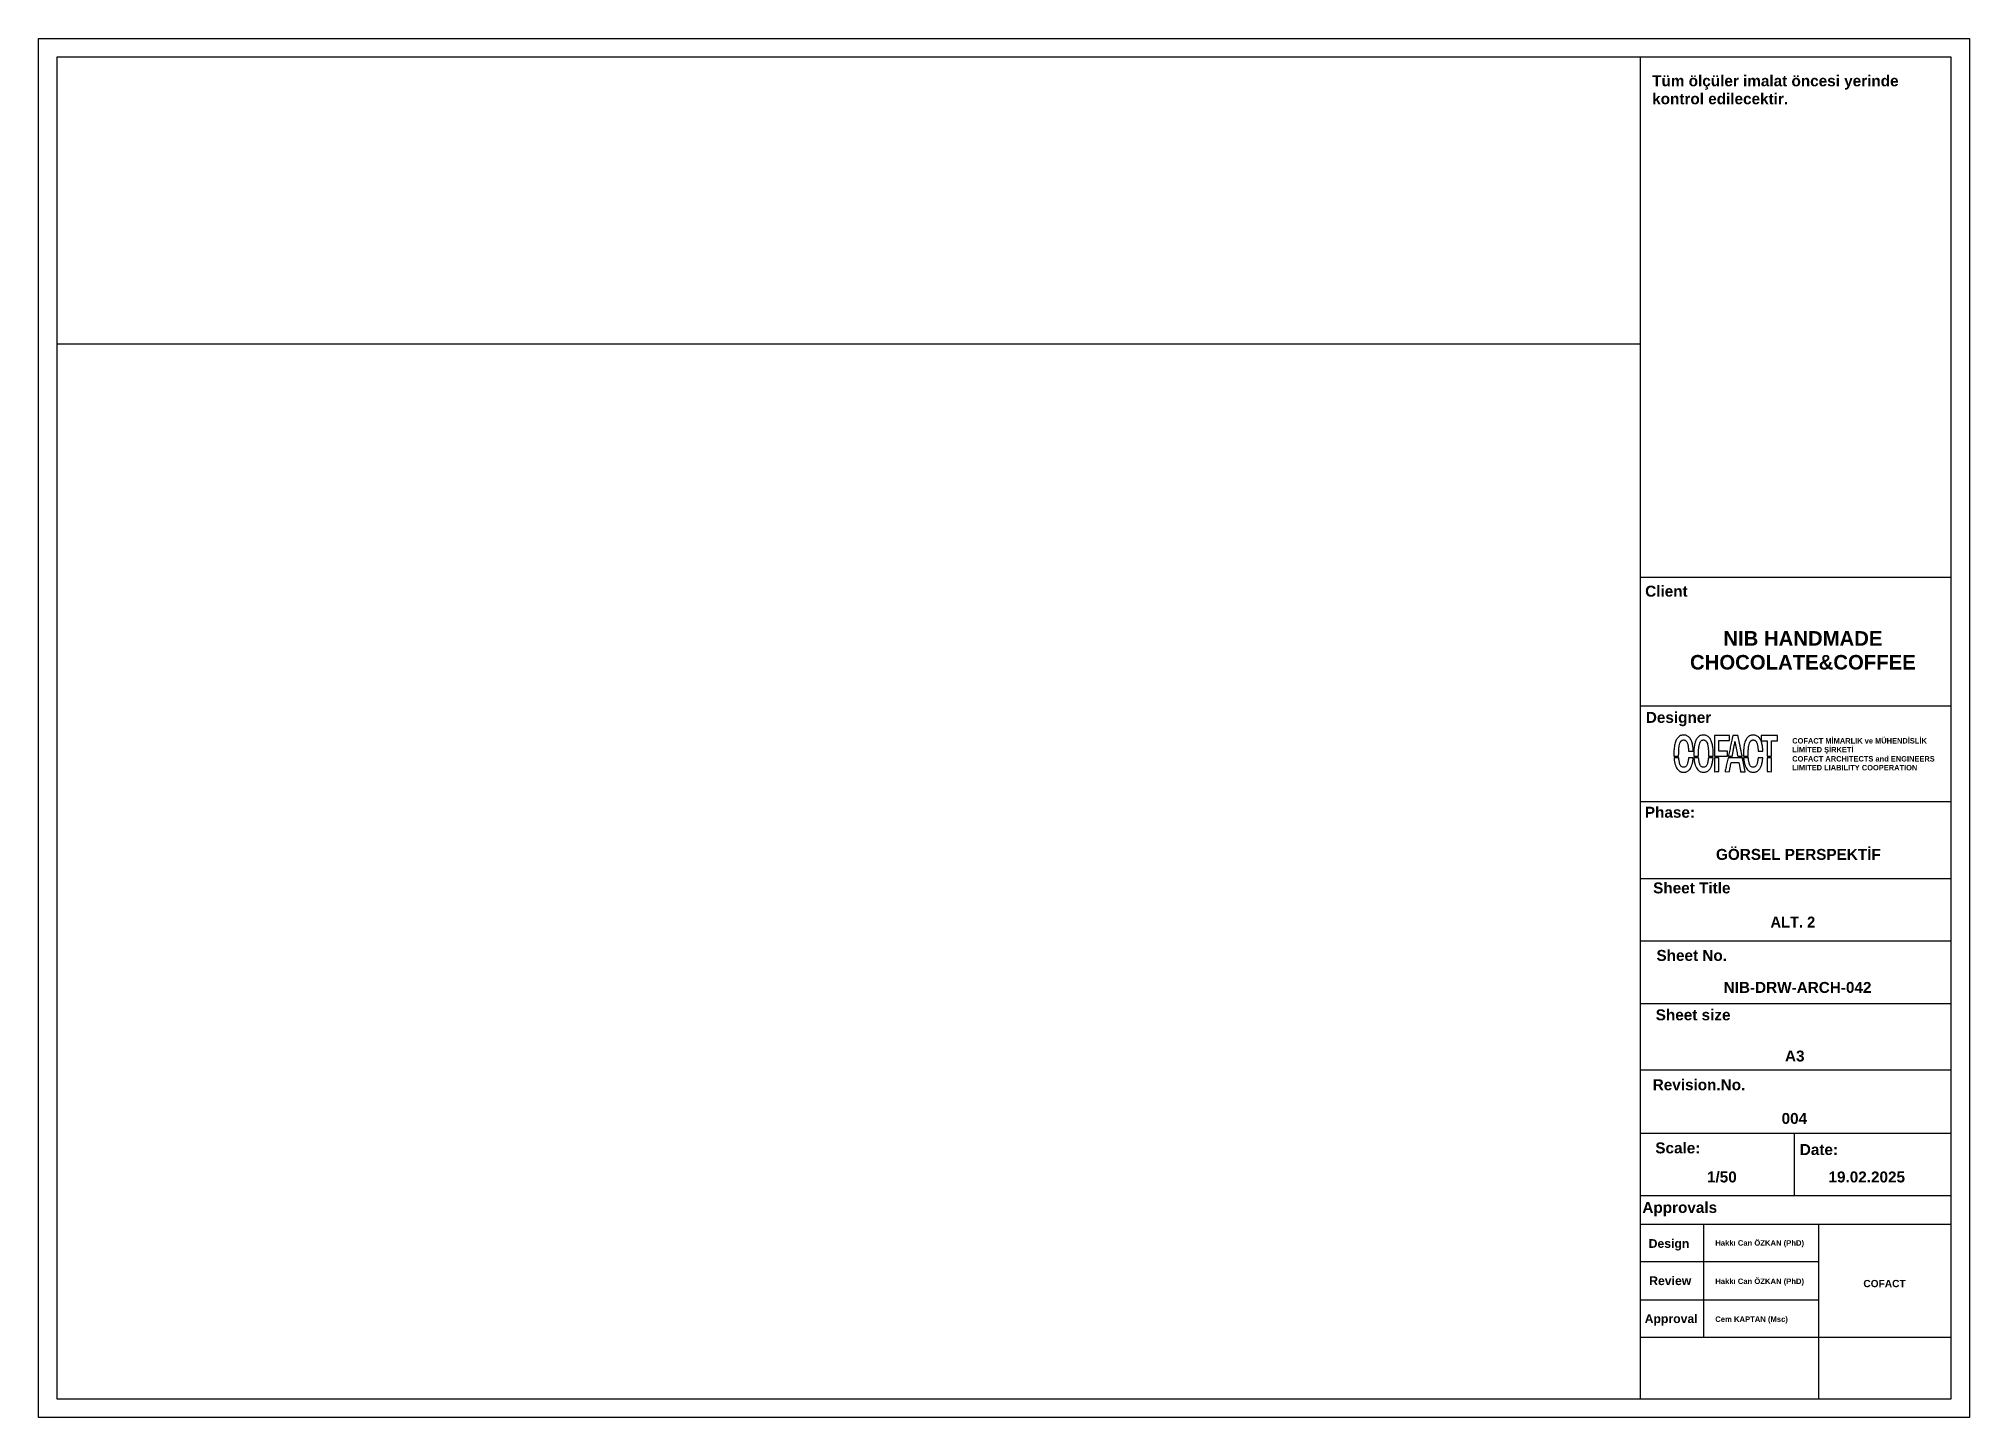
# Model space of a CAD drawing. Header units: millimetres. Extents: x 933584 to 974011, y 4545988 to 4553664.
# Drawn here: x 963511 to 965611, y 4546464 to 4547964 of the extents above; entities that cross this region are included whole.
import ezdxf

# ---------------------------------------------------------------- set-up
doc = ezdxf.new("R2010")
doc.units = ezdxf.units.MM
doc.layers.get('0').update_dxf_attribs({"color": 255})
doc.styles.add('Century Gothic_B_3', font='GOTHICB.TTF', dxfattribs={"height": 4})
picture_1 = doc.add_image_def('image9.png', size_in_pixel=(1440, 960))

msp = doc.modelspace()

# ---------------------------------------------------------------- texts
at = {"color": 0, "attachment_point": 1, "line_spacing_factor": 0.984502, "style": 'Century Gothic_B_3'}
for s, insert, char_height, width in [('\\pxql;{\\fArial|b1|i0|c0|p34;Tüm ölçüler imalat öncesi yerinde kontrol edilecektir.}', (965266.46, 4547923.88), 11.9034, 324.3298), ('\\pxqr;{\\fArial|b1|i0|c0|p34;Client}', (964716.91, 4547368.66), 11.9034, 588.1338), ('\\pxqc;{\\fArial|b1|i0|c0|p34;NIB HANDMADE CHOCOLATE&COFFEE}', (965266.92, 4547319.26), 15.8192, 326.8702), ('\\pxqr;{\\fArial|b1|i0|c0|p34;Designer}', (964742.59, 4547231.33), 11.9034, 588.1338), ('{\\fFranklin Gothic Medium|b1|i0|c162|p34;COFACT MİMARLIK ve MÜHENDİSLİK}\\P{\\fFranklin Gothic Medium|b1|i0|c162|p34;LİMİTED ŞİRKETİ}', (965418.78, 4547202.86), 5.8729, 228.8091), ('\\pxql;{\\fFranklin Gothic Book|b1|i0|c162|p34;COFACT ARCHITECTS and ENGINEERS\\PLIMITED LIABILITY COOPERATION}', (965418.78, 4547183.27), 5.8729, 228.8091), ('\\pxqr;{\\fArial|b1|i0|c0|p34;Phase:}', (964724.92, 4547128.14), 11.9034, 588.1338), ('\\pxqr;{\\fArial|b1|i0|c0|p34;GÖRSEL PERSPEKTİF}', (964926.95, 4547082.3), 11.9034, 588.1338), ('\\pxqr;{\\fArial|b1|i0|c0|p34;Sheet Title}', (964763.47, 4547045.84), 11.9034, 588.1338), ('\\pxi-2,l3,qr,t3;ALT. 2', (964855.66, 4547008.69), 11.9034, 588.1338), ('\\pxqr;{\\fArial|b1|i0|c0|p34;Sheet No.}', (964759.68, 4546972.41), 11.9034, 588.1338), ('\\pxqr;{\\fArial|b1|i0|c0|p34;NIB-DRW-ARCH-042}', (964916.83, 4546937.56), 11.9034, 588.1338), ('\\pxqr;{\\fArial|b1|i0|c0|p34;Sheet size}', (964763.52, 4546907.76), 11.9034, 588.1338), ('\\pxqr;{\\fArial|b1|i0|c0|p34;A3}', (964844.02, 4546862.96), 11.9034, 588.1338), ('\\pxqr;{\\fArial|b1|i0|c0|p34;Revision.No.}', (964779.63, 4546831.68), 11.9034, 588.1338), ('\\pxqr;{\\fArial|b1|i0|c0|p34;00\\fArial|b1|i0|c162|p34;4}', (964846.83, 4546795.04), 11.9034, 588.1338), ('\\pxqr;{\\fArial|b1|i0|c0|p34;Scale:}', (964730.75, 4546762.99), 11.9034, 588.1338), ('\\pxqr;{\\fArial|b1|i0|c0|p34;Date:}', (964880.47, 4546761.2), 11.9034, 588.1338), ('\\pxqr;{\\fArial|b1|i0|c0|p34;1/50}', (964770.29, 4546731.37), 11.9034, 588.1338), ('\\pxqr;{\\fArial|b1|i0|c162|p34;19\\fArial|b1|i0|c0|p34;.02.202\\fArial|b1|i0|c162|p34;5}', (964953.31, 4546731.37), 11.9034, 588.1338), ('\\pxqr;{\\fArial|b1|i0|c0|p34;Approvals}', (964748.97, 4546698.22), 11.9034, 588.1338), ('\\pxqr;{\\fArial|b1|i0|c0|p34;Design}', (964718.77, 4546657.79), 9.5085, 588.1338), ('{\\fArial|b1|i0|c0|p34;\\W9.71336;   }{\\fArial|b1|i0|c0|p34;Hakkı Can ÖZKAN (PhD)}', (965267.8, 4546656.61), 5.9517, 163.4351), ('\\pxqr;{\\fArial|b1|i0|c0|p34;Review}', (964720.84, 4546617.27), 9.5085, 588.1338), ('{\\fArial|b1|i0|c0|p34;\\W9.71336;   }{\\fArial|b1|i0|c0|p34;Hakkı Can ÖZKAN (PhD)}', (965267.8, 4546614.9), 5.9517, 163.4351), ('\\pxqc;{\\fArial|b1|i0|c0|p34;COFACT}', (965355.71, 4546613.42), 7.9096, 326.8702), ('\\pxqr;{\\fArial|b1|i0|c0|p34;Approval}', (964727.75, 4546575.99), 9.5085, 588.1338), ('{\\W9.71336;\\fArial|b1|i0|c0|p34;   \\W1;Cem KAPTAN (Msc)}', (965267.8, 4546573.69), 5.9517, 163.4351)]:
    msp.add_mtext(s, dxfattribs=dict(at, insert=insert, char_height=char_height, width=width))

# ---------------------------------------------------------------- linework, layer by layer
at = {"color": 0}
for p, q in [((965591.47, 4547377.52), (965253.42, 4547377.52)), ((965591.47, 4547377.52), (965253.42, 4547377.52)), ((965591.47, 4547237.54), (965253.42, 4547237.54)), ((965591.47, 4547237.54), (965253.42, 4547237.54)), ((965591.47, 4547237.54), (965253.42, 4547237.54)), ((965591.47, 4547237.54), (965253.42, 4547237.54)), ((965591.47, 4547133.48), (965253.42, 4547133.48)), ((965253.42, 4547050.2), (965591.47, 4547050.2)), ((965591.47, 4546981.8), (965253.42, 4546981.8)), ((965591.47, 4546913.84), (965253.42, 4546913.84)), ((965591.47, 4546841.62), (965253.42, 4546841.62)), ((965591.47, 4546772.61), (965253.42, 4546772.61)), ((965420.89, 4546772.61), (965420.89, 4546704.89)), ((965591.47, 4546704.89), (965253.42, 4546704.89)), ((965591.47, 4546673.56), (965253.42, 4546673.56)), ((965322.27, 4546673.56), (965322.27, 4546550.8)), ((965447.26, 4546673.56), (965447.26, 4546599.96)), ((965253.42, 4546633.42), (965447.26, 4546633.42)), ((965253.42, 4546591.71), (965447.26, 4546591.71)), ((965447.26, 4546599.96), (965447.26, 4546483.84)), ((965591.47, 4546550.8), (965253.42, 4546550.8))]:
    msp.add_line(p, q, dxfattribs=at)
for points in [[(963511.47, 4547963.85), (965611.47, 4547963.85), (965611.47, 4546463.85), (963511.47, 4546463.85)], [(963531.47, 4547943.85), (965591.47, 4547943.85), (965591.47, 4546483.85), (963531.47, 4546483.85)], [(965334.1, 4547194.48), (965334.1, 4547183.34), (965341.16, 4547183.34), (965348.22, 4547183.34), (965348.22, 4547185.98), (965348.22, 4547188.61), (965343.64, 4547188.61), (965339.07, 4547188.61), (965339.07, 4547194.43), (965339.07, 4547200.24), (965344.79, 4547200.24), (965350.5, 4547200.24), (965350.5, 4547202.93), (965350.5, 4547205.61), (965342.3, 4547205.61), (965334.1, 4547205.61)], [(965384.91, 4547202.78), (965384.91, 4547199.95), (965388.14, 4547199.95), (965391.37, 4547199.95), (965391.37, 4547191.64), (965391.37, 4547183.34), (965393.86, 4547183.34), (965396.34, 4547183.34), (965396.34, 4547191.64), (965396.34, 4547199.95), (965399.62, 4547199.95), (965402.9, 4547199.95), (965402.9, 4547202.78), (965402.9, 4547205.61), (965393.91, 4547205.61), (965384.91, 4547205.61)], [(965334.1, 4547173.84), (965334.1, 4547166.34), (965336.56, 4547166.36), (965339.02, 4547166.39), (965339.04, 4547173.87), (965339.07, 4547181.35), (965336.58, 4547181.35), (965334.1, 4547181.35)], [(965391.39, 4547173.87), (965391.42, 4547166.39), (965393.88, 4547166.36), (965396.34, 4547166.33), (965396.34, 4547173.84), (965396.34, 4547181.35), (965393.86, 4547181.35), (965391.37, 4547181.35)]]:
    msp.add_lwpolyline(points, close=True, dxfattribs=at)
msp.add_lwpolyline([(965253.42, 4547943.86), (965253.42, 4546483.85)], dxfattribs=at)
for points in [[(965298.75, 4547206.1, 0.11064), (965295.65, 4547204.6, 0.089568), (965293.2, 4547201.82, 0.069833), (965291.45, 4547197.7, 0.037138), (965290.4, 4547192.26, 0.013582), (965290.25, 4547190.61, 0.005436), (965290.14, 4547188.34, 0.005261), (965290.08, 4547186.12, 0.017635), (965290.1, 4547184.66), (965290.17, 4547183.34), (965292.72, 4547183.34), (965295.27, 4547183.34), (965295.28, 4547186.35, -0.01557), (965295.44, 4547190.77, -0.027157), (965295.88, 4547194.4, -0.033018), (965296.57, 4547197.25, -0.079442), (965297.55, 4547199.19, -0.009072), (965297.84, 4547199.58, -0.030827), (965298.05, 4547199.82, -0.031813), (965298.29, 4547200.03, -0.010138), (965298.67, 4547200.31, -0.089655), (965299.42, 4547200.67, -0.05192), (965300.42, 4547200.83, -0.051218), (965301.44, 4547200.78, -0.076363), (965302.3, 4547200.51, -0.070873), (965303.1, 4547199.97, -0.052254), (965303.81, 4547199.17, -0.046256), (965304.42, 4547198.14, -0.033841), (965304.9, 4547196.91, -0.02482), (965305.26, 4547195.51, -0.012371), (965305.59, 4547193.71, -0.011745), (965305.85, 4547191.72, -0.011909), (965306.02, 4547189.73), (965306.09, 4547188.61), (965308.66, 4547188.61), (965311.23, 4547188.61), (965311.23, 4547189.03, 0.020953), (965311.19, 4547189.94, 0.004455), (965311.04, 4547191.52, 0.00493), (965310.86, 4547193.14, 0.011284), (965310.68, 4547194.37, 0.038093), (965309.55, 4547198.88, 0.067383), (965307.87, 4547202.32, 0.083303), (965305.64, 4547204.69, 0.099908), (965302.89, 4547206.02, 0.02201), (965302.45, 4547206.11, 0.020762), (965301.99, 4547206.17, 0.015695), (965301.43, 4547206.2, 0.005906), (965300.65, 4547206.2, 0.00548), (965300.04, 4547206.19, 0.006399), (965299.47, 4547206.17, 0.005718), (965298.99, 4547206.13, 0.038226)], [(965320.33, 4547206.1, 0.105194), (965317.36, 4547204.7, 0.087054), (965314.98, 4547202.14, 0.069549), (965313.23, 4547198.38, 0.038701), (965312.13, 4547193.43, 0.014261), (965311.89, 4547191.35, 0.008448), (965311.72, 4547188.85, 0.008433), (965311.64, 4547186.42, 0.018733), (965311.68, 4547184.57), (965311.75, 4547183.34), (965314.3, 4547183.34), (965316.85, 4547183.34), (965316.86, 4547186.35, -0.01557), (965317.01, 4547190.77, -0.027157), (965317.45, 4547194.4, -0.033018), (965318.15, 4547197.25, -0.079442), (965319.12, 4547199.19, -0.009072), (965319.42, 4547199.58, -0.030827), (965319.63, 4547199.82, -0.031813), (965319.87, 4547200.03, -0.010138), (965320.25, 4547200.31, -0.089655), (965321, 4547200.67, -0.05192), (965321.99, 4547200.83, -0.051218), (965323.02, 4547200.78, -0.076363), (965323.88, 4547200.51, -0.136443), (965325.39, 4547199.17, -0.067108), (965326.49, 4547196.83, -0.045937), (965327.23, 4547193.38, -0.018323), (965327.64, 4547188.56, -0.004967), (965327.68, 4547187.58, -0.003937), (965327.7, 4547186.52, -0.00398), (965327.71, 4547185.53, -0.009912), (965327.69, 4547184.81), (965327.63, 4547183.34), (965330.2, 4547183.34), (965332.78, 4547183.34), (965332.84, 4547184.61, 0.018366), (965332.87, 4547186.77, 0.009634), (965332.76, 4547189.46, 0.009631), (965332.55, 4547192.16, 0.017297), (965332.25, 4547194.36, 0.038062), (965331.13, 4547198.88, 0.067387), (965329.45, 4547202.32, 0.08333), (965327.22, 4547204.69, 0.099909), (965324.46, 4547206.02, 0.02201), (965324.02, 4547206.11, 0.020762), (965323.57, 4547206.17, 0.015695), (965323.01, 4547206.2, 0.005906), (965322.22, 4547206.2, 0.00548), (965321.62, 4547206.19, 0.006399), (965321.05, 4547206.17, 0.005718), (965320.57, 4547206.13, 0.038226)], [(965356.52, 4547199.03, 0.0000105), (965357.88, 4547191.73, 0.000084), (965359.08, 4547185.3, 0.003215), (965359.36, 4547183.86), (965359.47, 4547183.34), (965361.85, 4547183.34, 0.001355), (965362.76, 4547183.34, 0.00226), (965363.53, 4547183.35, 0.000206), (965364.21, 4547183.36, 0.409743), (965364.23, 4547183.38, 0.049641), (965364.22, 4547183.44, 0.000001), (965362.04, 4547194.29, 0.000006), (965359.89, 4547204.97, 0.007694), (965359.8, 4547205.39), (965359.75, 4547205.61), (965356.99, 4547205.61), (965354.23, 4547205.61), (965353.51, 4547202.31, -0.000077), (965352.13, 4547195.94, -0.000085), (965350.8, 4547189.78, -0.000009), (965349.51, 4547183.86, -0.006923), (965349.44, 4547183.57), (965349.39, 4547183.34), (965353.6, 4547183.34, 0.0001427), (965353.89, 4547184.92, 0.00034), (965354.15, 4547186.29, 0.000221), (965354.44, 4547187.87, -0.000266), (965355.27, 4547192.37, -0.000578), (965355.92, 4547195.83, -0.0000869)], [(965374.42, 4547206.1, 0.105194), (965371.45, 4547204.7, 0.087054), (965369.07, 4547202.14, 0.069549), (965367.32, 4547198.38, 0.038701), (965366.22, 4547193.43, 0.014261), (965365.99, 4547191.35, 0.008448), (965365.82, 4547188.85, 0.008433), (965365.73, 4547186.42, 0.018733), (965365.77, 4547184.57), (965365.84, 4547183.34), (965368.39, 4547183.34), (965370.94, 4547183.34), (965370.95, 4547186.35, -0.01557), (965371.1, 4547190.76, -0.027157), (965371.54, 4547194.4, -0.033018), (965372.24, 4547197.25, -0.079442), (965373.21, 4547199.19, -0.009072), (965373.51, 4547199.58, -0.030827), (965373.72, 4547199.82, -0.031813), (965373.96, 4547200.03, -0.010138), (965374.34, 4547200.31, -0.089655), (965375.09, 4547200.67, -0.05192), (965376.09, 4547200.83, -0.051218), (965377.11, 4547200.78, -0.076363), (965377.97, 4547200.51, -0.070873), (965378.77, 4547199.97, -0.052254), (965379.48, 4547199.17, -0.046256), (965380.08, 4547198.14, -0.033841), (965380.56, 4547196.91, -0.02482), (965380.93, 4547195.51, -0.012371), (965381.26, 4547193.71, -0.011745), (965381.52, 4547191.72, -0.011909), (965381.69, 4547189.73), (965381.75, 4547188.61), (965384.32, 4547188.61), (965386.9, 4547188.61), (965386.9, 4547189.03, 0.020953), (965386.86, 4547189.94, 0.004455), (965386.71, 4547191.52, 0.00493), (965386.52, 4547193.14, 0.011284), (965386.34, 4547194.37, 0.038093), (965385.22, 4547198.88, 0.067383), (965383.54, 4547202.32, 0.083303), (965381.31, 4547204.69, 0.099908), (965378.55, 4547206.02, 0.02201), (965378.11, 4547206.11, 0.020762), (965377.66, 4547206.17, 0.015695), (965377.1, 4547206.2, 0.005906), (965376.32, 4547206.2, 0.00548), (965375.71, 4547206.19, 0.006399), (965375.14, 4547206.17, 0.005718), (965374.66, 4547206.13, 0.038226)], [(965290.3, 4547180.63, 0.025038), (965290.86, 4547176.68, 0.036131), (965291.79, 4547173.27, 0.041565), (965293.04, 4547170.46, 0.063352), (965294.62, 4547168.3, 0.028049), (965295.43, 4547167.53, 0.034689), (965296.27, 4547166.91, 0.034905), (965297.18, 4547166.42, 0.029004), (965298.2, 4547166.03, 0.021923), (965298.68, 4547165.9, 0.031789), (965299.12, 4547165.83, 0.019677), (965299.69, 4547165.8, 0.003659), (965300.74, 4547165.79, 0.003627), (965301.78, 4547165.8, 0.019229), (965302.35, 4547165.83, 0.031747), (965302.77, 4547165.9, 0.024514), (965303.22, 4547166.02, 0.035022), (965304.4, 4547166.5, 0.037328), (965305.46, 4547167.12, 0.037367), (965306.42, 4547167.9, 0.035245), (965307.28, 4547168.83, 0.053473), (965308.66, 4547171, 0.03772), (965309.75, 4547173.68, 0.032588), (965310.56, 4547176.9, 0.021334), (965311.08, 4547180.68), (965311.14, 4547181.35), (965308.56, 4547181.35), (965305.97, 4547181.35), (965305.91, 4547180.68, -0.0074), (965305.81, 4547179.71, -0.005344), (965305.66, 4547178.63, -0.005411), (965305.5, 4547177.6, -0.010609), (965305.34, 4547176.78, -0.034422), (965304.64, 4547174.32, -0.07643), (965303.72, 4547172.62, -0.102726), (965302.52, 4547171.59, -0.109019), (965301.04, 4547171.14, -0.095932), (965299.43, 4547171.33, -0.113527), (965298.11, 4547172.11, -0.092498), (965297.08, 4547173.53, -0.04608), (965296.31, 4547175.63, -0.017297), (965296.02, 4547176.92, -0.007909), (965295.72, 4547178.63, -0.007223), (965295.48, 4547180.29, -0.03219), (965295.42, 4547181.26, 0.402781), (965295.38, 4547181.3, 0.001238), (965294.67, 4547181.33, 0.005463), (965293.83, 4547181.35, 0.003096), (965292.82, 4547181.35), (965290.23, 4547181.35)], [(965311.87, 4547180.63, 0.025038), (965312.44, 4547176.68, 0.036131), (965313.36, 4547173.27, 0.041565), (965314.62, 4547170.46, 0.063352), (965316.19, 4547168.3, 0.047265), (965317.59, 4547167.07, 0.06438), (965319.06, 4547166.27, 0.06177), (965320.73, 4547165.86, 0.039412), (965322.73, 4547165.77, 0.027569), (965324.15, 4547165.9, 0.048064), (965325.3, 4547166.18, 0.049711), (965326.35, 4547166.67, 0.031882), (965327.45, 4547167.43, 0.081131), (965329.37, 4547169.51, 0.052129), (965330.88, 4547172.42, 0.043307), (965331.98, 4547176.15, 0.026621), (965332.66, 4547180.68), (965332.72, 4547181.35), (965330.14, 4547181.35), (965327.55, 4547181.35), (965327.49, 4547180.68, -0.0074), (965327.38, 4547179.71, -0.005344), (965327.24, 4547178.63, -0.005411), (965327.07, 4547177.6, -0.010609), (965326.92, 4547176.78, -0.034422), (965326.22, 4547174.32, -0.07643), (965325.29, 4547172.62, -0.102726), (965324.1, 4547171.59, -0.109019), (965322.62, 4547171.14, -0.095932), (965321.01, 4547171.33, -0.113527), (965319.69, 4547172.1, -0.092498), (965318.66, 4547173.53, -0.04608), (965317.89, 4547175.63, -0.017297), (965317.6, 4547176.92, -0.007909), (965317.3, 4547178.63, -0.007223), (965317.06, 4547180.29, -0.03219), (965317, 4547181.26, 0.402781), (965316.96, 4547181.3, 0.001238), (965316.24, 4547181.33, 0.005463), (965315.41, 4547181.35, 0.003096), (965314.4, 4547181.35), (965311.8, 4547181.35)], [(965367.66, 4547166.34, 0.0000231), (965366.17, 4547173.77, 0.000048), (965364.77, 4547180.73, 0.022716), (965364.66, 4547181.18, 0.319618), (965364.52, 4547181.29, 0.005635), (965363.47, 4547181.33, 0.005119), (965361.64, 4547181.35, 0.000404), (965356.79, 4547181.35), (965348.96, 4547181.35), (965347.38, 4547174.02, -0.000063), (965346.77, 4547171.2, -0.000102), (965346.25, 4547168.79, -0.000015), (965345.78, 4547166.65, -0.0154076), (965345.7, 4547166.33), (965350.44, 4547166.39), (965351.31, 4547171.11, -0.000258), (965351.65, 4547172.94, -0.000401), (965351.95, 4547174.51, -0.000111), (965352.21, 4547175.88, -0.013635), (965352.24, 4547176.06), (965352.3, 4547176.28), (965356.55, 4547176.28), (965360.79, 4547176.28), (965361.43, 4547172.88, 0.000154), (965361.69, 4547171.46, 0.000145), (965361.96, 4547170.01, 0.000144), (965362.2, 4547168.73, 0.000507), (965362.36, 4547167.9), (965362.66, 4547166.34)], [(965365.96, 4547180.63, 0.025038), (965366.53, 4547176.68, 0.036131), (965367.45, 4547173.27, 0.041565), (965368.71, 4547170.46, 0.063352), (965370.28, 4547168.3, 0.047265), (965371.68, 4547167.07, 0.06438), (965373.15, 4547166.27, 0.06177), (965374.82, 4547165.86, 0.039412), (965376.83, 4547165.77, 0.027569), (965378.25, 4547165.9, 0.048064), (965379.39, 4547166.18, 0.049711), (965380.44, 4547166.67, 0.031882), (965381.54, 4547167.43, 0.081131), (965383.46, 4547169.51, 0.052129), (965384.97, 4547172.42, 0.043307), (965386.07, 4547176.15, 0.026621), (965386.75, 4547180.68), (965386.81, 4547181.35), (965384.23, 4547181.35), (965381.64, 4547181.35), (965381.58, 4547180.68, -0.0074), (965381.47, 4547179.71, -0.005344), (965381.33, 4547178.63, -0.005411), (965381.17, 4547177.6, -0.010609), (965381.01, 4547176.78, -0.034422), (965380.31, 4547174.32, -0.07643), (965379.38, 4547172.62, -0.102726), (965378.19, 4547171.59, -0.109019), (965376.71, 4547171.14, -0.095932), (965375.1, 4547171.33, -0.113527), (965373.78, 4547172.1, -0.092498), (965372.75, 4547173.53, -0.04608), (965371.98, 4547175.63, -0.017297), (965371.69, 4547176.92, -0.007909), (965371.39, 4547178.63, -0.007223), (965371.15, 4547180.29, -0.03219), (965371.09, 4547181.26, 0.402781), (965371.05, 4547181.3, 0.001238), (965370.34, 4547181.33, 0.005463), (965369.5, 4547181.35, 0.003096), (965368.49, 4547181.35), (965365.9, 4547181.35)]]:
    msp.add_lwpolyline(points, format="xyb", close=True, dxfattribs=at)

msp.set_redraw_order([(e.dxf.handle, doc.entitydb.next_handle()) for e in msp.query("TEXT MTEXT ATTDEF DIMENSION ARC_DIMENSION")])  # texts and dimensions are drawn at this point

# ---------------------------------------------------------------- pictures from other files: only their frames are drawn
image = msp.add_image(picture_1, insert=(963531.47, 4546483.85), size_in_units=(1721.95, 1147.97), rotation=0)
image.dxf.flags = 7

doc.saveas('drawing.dxf')
